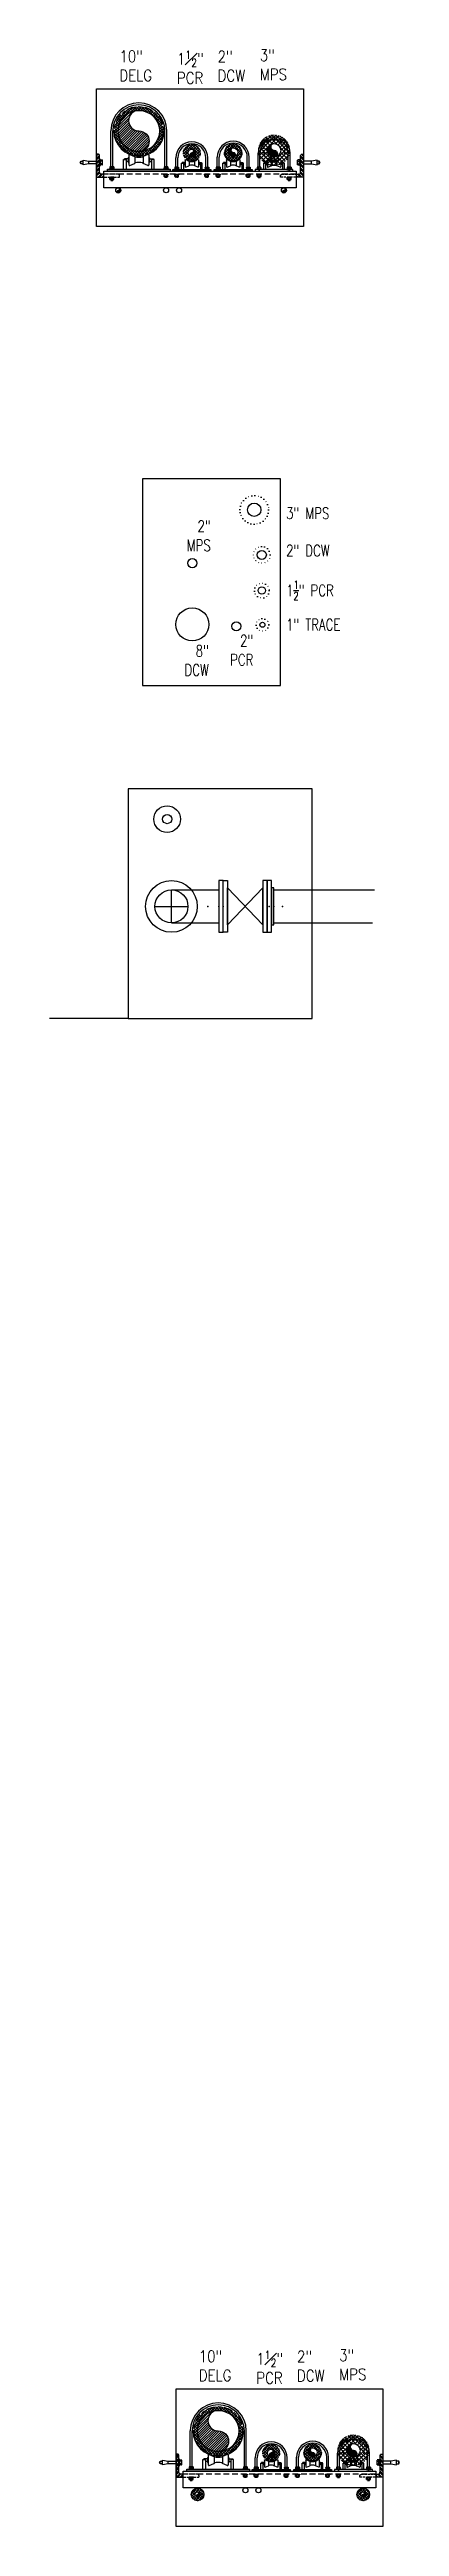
# Model space of a CAD drawing. Header units: inches. Extents: x 414 to 3373, y -413 to 990.
# Drawn here: x 414 to 506, y 15 to 662 of the extents above; entities that cross this region are included whole.
import ezdxf

# ---------------------------------------------------------------- set-up
doc = ezdxf.new("R2010")
doc.units = ezdxf.units.IN
doc.header["$LTSCALE"] = 48
doc.header["$MEASUREMENT"] = 0
for name, pattern in [('COLDW', [0.5625, 0.1875, -0.0625, 0.0625, -0.0625, 0.1875]), ('DOTT1', [0.015625, 0, -0.015625]), ('HIDDEN16', [0.023438, 0.015625, -0.007812]), ('HIDDEN8', [0.046875, 0.03125, -0.015625])]:
    doc.linetypes.add(name, pattern=pattern)
for name, color, linetype in [('EXST-TEXT', 253, 'Continuous'), ('INSULATION', 253, 'DOTT1'), ('mu-exst-text', 253, 'Continuous'), ('MU-HDDN', 253, 'HIDDEN16'), ('MU-LDER', 254, 'Continuous'), ('MU-NEW-PIPE', 200, 'Continuous'), ('MU-PIPE', 201, 'Continuous'), ('MU-SPPT-PIPE', 12, 'Continuous'), ('MU-UTIL', 10, 'Continuous'), ('new pipe', 150, 'Continuous'), ('NEW-TEXT', 201, 'Continuous')]:
    doc.layers.add(name, color=color, linetype=linetype)
doc.styles.add('RomanS', font='romans.shx', dxfattribs={"width": 0.75})
doc.styles.get("Standard").update_dxf_attribs({"font": 'romans.shx', "width": 0.85})

msp = doc.modelspace()

# ---------------------------------------------------------------- texts
at = {"layer": 'EXST-TEXT', "char_height": 3, "width": 14.0857142857, "attachment_point": 3, "style": 'RomanS'}
for s, insert in [('2"\\PMPS\\P', (456.27786582, 539.18120721)), ('8"\\PDCW\\P', (455.7724941, 506.60232401)), ('2"\\PPCR\\P', (467.39603675, 509.25409338))]:
    msp.add_mtext(s, dxfattribs=dict(at, insert=insert))
at = {"layer": 'mu-exst-text', "char_height": 3, "width": 38.079745106, "attachment_point": 1}
for s, insert in [('10"\\PDELG', (432.42691835, 661.9919716)), ('\\A1;1{\\H0.7x;\\S1#2;}"\\PPCR', (447.43751028, 661.92800837)), ('\\A1;2"\\PDCW', (458.05468995, 661.92800837)), ('3"\\PMPS', (469.06566933, 662.26340234)), ('10"\\PDELG', (453.14701647, 60.86402194)), ('\\A1;1{\\H0.7x;\\S1#2;}"\\PPCR', (468.15760841, 60.80005871)), ('\\A1;2"\\PDCW', (478.77478808, 60.80005871)), ('3"\\PMPS', (489.78576746, 61.13545267))]:
    msp.add_mtext(s, dxfattribs=dict(at, insert=insert))
at = {"layer": 'NEW-TEXT', "char_height": 3, "width": 28.2912597288, "attachment_point": 1, "style": 'RomanS'}
for s, insert in [('3" MPS', (475.94179465, 542.57363747)), ('2" DCW', (475.94179465, 532.81023336)), ('\\A1;1{\\H0.7x;\\S1/2;}" PCR', (475.94179465, 523.41543385)), ('\\A1;1" TRACE', (475.94179465, 513.45224155))]:
    msp.add_mtext(s, dxfattribs=dict(at, insert=insert))

# ---------------------------------------------------------------- blocks, each defined once
blk = doc.blocks.new('4_6 pipe roll')
for p, q in [((-2.69, 2.15), (-2.22, 2.15)), ((-2.69, 0.47), (-2.69, 2.15)), ((-1.88, 2.3), (-2.55, 2.3)), ((-2.55, 2.19), (-2.55, 2.3)), ((-2.22, 2.15), (-2.22, 0.47)), ((-1.88, 1.83), (-2.22, 1.83)), ((-1.88, 2.44), (-1.88, 1.68)), ((-1.75, 2.49), (-1.83, 2.49)), ((-1.75, 1.64), (-1.83, 1.64)), ((-1.75, 2.92), (-1.75, 1.2)), ((-1.59, 3.04), (-0.75, 2.67)), ((-1.59, 1.08), (-0.75, 1.45)), ((-0.73, 2.63), (-0.73, 1.49)), ((0.73, 2.63), (0.73, 1.49)), ((1.59, 3.04), (0.75, 2.67)), ((1.59, 1.08), (0.75, 1.45)), ((1.75, 2.92), (1.75, 1.2)), ((1.75, 2.49), (1.83, 2.49)), ((1.75, 1.64), (1.83, 1.64)), ((1.88, 2.44), (1.88, 1.68)), ((1.88, 2.3), (2.55, 2.3)), ((1.88, 1.83), (2.22, 1.83)), ((2.22, 2.15), (2.22, 0.47)), ((2.69, 2.15), (2.22, 2.15)), ((2.55, 2.19), (2.55, 2.3)), ((2.69, 0.47), (2.69, 2.15))]:
    blk.add_line(p, q)
at = {"flags": 128}
blk.add_lwpolyline([(-4.94, 0.47), (-4.94, 0), (4.94, 0), (4.94, 0.47)], close=True, dxfattribs=at)
for centre, radius, start, end in [((-1.83, 2.44), 0.0411, 90, 180), ((-1.83, 1.68), 0.0411, 180, 270), ((-1.62, 2.92), 0.123, 75.24565, 180), ((-1.62, 1.2), 0.123, 180, 284.75435), ((-0.77, 2.63), 0.0411, 0, 65.37954), ((-0.77, 1.49), 0.0411, 294.62046, 360), ((0.77, 2.63), 0.0411, 114.62046, 180), ((0.77, 1.49), 0.0411, 180, 245.37954), ((1.62, 2.92), 0.123, 0, 104.75435), ((1.62, 1.2), 0.123, 255.24565, 0), ((1.83, 2.44), 0.0411, 0, 90), ((1.83, 1.68), 0.0411, 270, 0)]:
    blk.add_arc(centre, radius, start, end)
blk.add_ellipse((0, 2.65), major_axis=(-0.725, 0), ratio=0.213035, start_param=0, end_param=3.141593)
at = {"extrusion": (0, 0, -1)}
blk.add_ellipse((0, 1.47), major_axis=(-0.725, 0), ratio=0.213035, start_param=0, end_param=3.141593, dxfattribs=at)
at = {"color": 8}
for p in [(-3.94, 0.23), (3.94, 0.23)]:
    blk.add_point(p, dxfattribs=at)
blk = doc.blocks.new('a_nut')
for p, q in [((0, 0.9), (0, -0.9)), ((0.8, 0.9), (0, 0.9)), ((0.8, 0.4), (0, 0.4)), ((0.9, -0.8), (0.9, 0.8)), ((0.8, -0.4), (0, -0.4)), ((0.8, -0.9), (0, -0.9))]:
    blk.add_line(p, q)
for centre, start, end in [((0.8, 0.8), 0, 90), ((0.8, 0.5), 270, 0), ((0.8, 0.3), 0, 90), ((0.8, -0.3), 270, 0), ((0.8, -0.5), 0, 90), ((0.8, -0.8), 270, 0)]:
    blk.add_arc(centre, 0.0938, start, end)
blk = doc.blocks.new('a_wash')
blk.add_lwpolyline([(-0.177, -1), (0, -1), (0, 1), (-0.177, 1)], close=True)
blk = doc.blocks.new('a_head')
for p, q in [((-0.69, 0.77), (-0.69, -0.77)), ((-0.59, 0.87), (0, 0.87)), ((-0.59, 0.43), (0, 0.43)), ((0, 0.87), (0, -0.87)), ((-0.59, -0.43), (0, -0.43)), ((0, -0.87), (-0.59, -0.87))]:
    blk.add_line(p, q)
for centre, start, end in [((-0.59, 0.77), 90, 180), ((-0.59, 0.53), 180, 270), ((-0.59, 0.34), 90, 180), ((-0.59, -0.34), 180, 270), ((-0.59, -0.53), 90, 180), ((-0.59, -0.77), 180, 270)]:
    blk.add_arc(centre, 0.0938, start, end)
blk = doc.blocks.new('l4x4x1-2hddn')
h = blk.add_hatch()
h.set_pattern_fill('STEEL', color=253, scale=4, style=0)
h.set_pattern_definition([(45, (-63.09926, -231.9893), (-0.3535534, 0.3535534), []), (45, (-63.09926, -231.7393), (-0.3535534, 0.3535534), [])])
edge = h.paths.add_edge_path()
edge.add_line((1.25, 0), (1.25, 0.5))
edge.add_line((1.25, 0.5), (0.88, 0.5))
edge.add_arc((0.88, 0.88), 0.375, 180, 270, ccw=False)
edge.add_line((0.5, 0.88), (0.5, 3.75))
edge.add_arc((0.25, 3.75), 0.25, 0, 90)
edge.add_line((0.25, 4), (0, 4))
edge.add_line((0, 4), (0, 0))
edge.add_line((0, 0), (1.25, 0))
at = {"color": 11}
blk.add_lwpolyline([(1.25, 0.5), (0.88, 0.5, -0.414214), (0.5, 0.88), (0.5, 3.75, 0.414214), (0.25, 4), (0, 4), (0, 0), (1.25, 0)], format="xyb", dxfattribs=at)
at = {"color": 14, "linetype": 'HIDDEN8', "ltscale": 0.25}
blk.add_lwpolyline([(1.37, 0), (4, 0), (4, 0.25, 0.414214), (3.75, 0.5), (1.37, 0.5)], format="xyb", dxfattribs=at)
blk = doc.blocks.new('8blndflg')
blk.add_lwpolyline([(1.125, 6.75), (0, 6.75), (0, -6.75), (1.125, -6.75)], close=True)
at = {"color": 252}
for p in [(0, 0), (1.125, 0)]:
    blk.add_point(p, dxfattribs=at)
blk = doc.blocks.new('8gate')
for points in [[(1.125, -6.75), (0, -6.75), (0, 6.75), (1.125, 6.75)], [(10.375, -6.75), (11.5, -6.75), (11.5, 6.75), (10.375, 6.75)], [(10.375, -4.84375), (10.375, 4.84375), (1.125, -4.84375), (1.125, 4.84375)]]:
    blk.add_lwpolyline(points, close=True)
for p in [(-4, 0), (0, 0), (11.5, 0), (15.5, 0)]:
    blk.add_point(p)
blk = doc.blocks.new('8slonflg')
for points in [[(1.75, 6.75), (0.625, 6.75), (0.625, -6.75), (1.75, -6.75)], [(0, -4.84375), (0.625, -4.84375), (0.625, 4.84375), (0, 4.84375)]]:
    blk.add_lwpolyline(points, close=True)
at = {"color": 252}
for p in [(0, 0), (0, 0), (1.25, 0), (1.25, 0)]:
    blk.add_point(p, dxfattribs=at)
blk.add_point((1.75, 0))

# ---------------------------------------------------------------- hatches: boundary and pattern name
at = {"layer": 'MU-NEW-PIPE'}
h = msp.add_hatch(dxfattribs=at)
h.set_pattern_fill('ANSI37', color=253, scale=4, style=0)
h.set_pattern_definition([(135, (-2911.8553, 646.8499), (0.35355339, 0.35355339), []), (45, (-2911.8553, 646.8499), (0.35355339, -0.35355339), [])])
edge = h.paths.add_edge_path()
edge.add_arc((451.32794525, 635.26644572), 2.2, 180, 540, ccw=False)
edge = h.paths.add_edge_path(flags=16)
edge.add_arc((451.32794525, 635.26644572), 0.95, 180, 540, ccw=False)
h = msp.add_hatch(dxfattribs=at)
h.set_pattern_fill('_USER', color=252, scale=0.079167, angle=45, style=0, pattern_type=0)
h.set_pattern_definition([(135, (-2911.70439, 644.771805), (0.0559792868, 0.0559792868), [])])
edge = h.paths.add_edge_path()
edge.add_arc((451.32794525, 635.26644572), 0.95, 270, 450, ccw=False)
edge.add_arc((451.32794525, 634.79144572), 0.475, 90, 270, ccw=False)
edge.add_arc((451.32794525, 635.74144572), 0.475, 270.0000000001, 449.9999999999)
h = msp.add_hatch(dxfattribs=at)
h.set_pattern_fill('ANSI37', color=253, scale=6, style=0)
h.set_pattern_definition([(45, (3835.0211, 635.1223), (-0.53033009, 0.53033009), []), (135, (3835.0211, 635.1223), (-0.53033009, -0.53033009), [])])
edge = h.paths.add_edge_path(flags=16)
edge.add_arc((472.79651194, 635.93016504), 1.75, 0, 360)
edge = h.paths.add_edge_path()
edge.add_arc((472.79651194, 635.93016504), 4, 0, 360)
h = msp.add_hatch(dxfattribs=at)
h.set_pattern_fill('_USER', color=252, scale=0.145833, angle=45, style=0, pattern_type=0)
h.set_pattern_definition([(45, (3835.02107, 635.1223), (-0.103119739, 0.103119739), [])])
edge = h.paths.add_edge_path()
edge.add_arc((472.79651194, 635.93016504), 1.75, 90, 270)
edge.add_arc((472.79651194, 635.05516504), 0.875, 270, 450)
edge.add_arc((472.79651194, 636.80516504), 0.875, 90, 270, ccw=False)
h = msp.add_hatch(dxfattribs=at)
h.set_pattern_fill('_USER', color=251, scale=0.054792, angle=45, style=0, pattern_type=0)
h.set_pattern_definition([(135, (968.932684, 174.787043), (0.038743559, 0.038743559), [])])
edge = h.paths.add_edge_path()
edge.add_arc((432.11790811, 625.44938361), 0.6575, 270, 450, ccw=False)
edge.add_arc((432.11790811, 625.12063361), 0.32875, 90, 270, ccw=False)
edge.add_arc((432.11790811, 625.77813361), 0.32875, 270, 450)
h = msp.add_hatch(dxfattribs=at)
h.set_pattern_fill('_USER', color=251, scale=0.054792, angle=45, style=0, pattern_type=0)
h.set_pattern_definition([(135, (1012.162403, 174.789245), (0.038743559, 0.038743559), [])])
edge = h.paths.add_edge_path()
edge.add_arc((475.34762659, 625.45158575), 0.6575, 270, 450, ccw=False)
edge.add_arc((475.34762659, 625.12283575), 0.32875, 90, 270, ccw=False)
edge.add_arc((475.34762659, 625.78033575), 0.32875, 270, 450)
h = msp.add_hatch(dxfattribs=at)
h.set_pattern_fill('ANSI37', color=253, scale=4, style=0)
h.set_pattern_definition([(135, (-2891.13523, 45.72193), (0.35355339, 0.35355339), []), (45, (-2891.13523, 45.72193), (0.35355339, -0.35355339), [])])
edge = h.paths.add_edge_path()
edge.add_arc((472.04804338, 34.13849606), 2.2, 180, 540, ccw=False)
edge = h.paths.add_edge_path(flags=16)
edge.add_arc((472.04804338, 34.13849606), 0.95, 180, 540, ccw=False)
h = msp.add_hatch(dxfattribs=at)
h.set_pattern_fill('_USER', color=252, scale=0.079167, angle=45, style=0, pattern_type=0)
h.set_pattern_definition([(135, (-2890.98429, 43.643856), (0.0559792868, 0.0559792868), [])])
edge = h.paths.add_edge_path()
edge.add_arc((472.04804338, 34.13849606), 0.95, 270, 450, ccw=False)
edge.add_arc((472.04804338, 33.66349606), 0.475, 90, 270, ccw=False)
edge.add_arc((472.04804338, 34.61349606), 0.475, 270.0000000001, 449.9999999999)
h = msp.add_hatch(dxfattribs=at)
h.set_pattern_fill('ANSI37', color=253, scale=6, style=0)
h.set_pattern_definition([(45, (3855.7412, 33.99435), (-0.53033009, 0.53033009), []), (135, (3855.7412, 33.99435), (-0.53033009, -0.53033009), [])])
edge = h.paths.add_edge_path(flags=16)
edge.add_arc((493.51661007, 34.80221538), 1.75, 0, 360)
edge = h.paths.add_edge_path()
edge.add_arc((493.51661007, 34.80221538), 4, 0, 360)
h = msp.add_hatch(dxfattribs=at)
h.set_pattern_fill('_USER', color=252, scale=0.145833, angle=45, style=0, pattern_type=0)
h.set_pattern_definition([(45, (3855.74117, 33.99435), (-0.103119739, 0.103119739), [])])
edge = h.paths.add_edge_path()
edge.add_arc((493.51661007, 34.80221538), 1.75, 90, 270)
edge.add_arc((493.51661007, 33.92721538), 0.875, 270, 450)
edge.add_arc((493.51661007, 35.67721538), 0.875, 90, 270, ccw=False)
h = msp.add_hatch(dxfattribs=at)
h.set_pattern_fill('ANSI37', color=253, scale=4, style=0)
h.set_pattern_definition([(135, (989.6528, -427.40924), (0.3535534, 0.3535534), []), (45, (989.6528, -427.40924), (0.3535534, -0.3535534), [])])
edge = h.paths.add_edge_path()
edge.add_arc((452.83800623, 23.25310259), 1.6575, 180, 540, ccw=False)
edge = h.paths.add_edge_path(flags=16)
edge.add_arc((452.83800623, 23.25310259), 0.6575, 180, 540, ccw=False)
h = msp.add_hatch(dxfattribs=at)
h.set_pattern_fill('_USER', color=251, scale=0.054792, angle=45, style=0, pattern_type=0)
h.set_pattern_definition([(135, (989.65278, -427.40924), (0.038743559, 0.038743559), [])])
edge = h.paths.add_edge_path()
edge.add_arc((452.83800623, 23.25310259), 0.6575, 270, 450, ccw=False)
edge.add_arc((452.83800623, 22.92435259), 0.32875, 90, 270, ccw=False)
edge.add_arc((452.83800623, 23.58185259), 0.32875, 270, 450)
h = msp.add_hatch(dxfattribs=at)
h.set_pattern_fill('ANSI37', color=253, scale=4, style=0)
h.set_pattern_definition([(135, (1032.8825, -427.40924), (0.3535534, 0.3535534), []), (45, (1032.8825, -427.40924), (0.3535534, -0.3535534), [])])
edge = h.paths.add_edge_path()
edge.add_arc((496.06772472, 23.25310259), 1.6575, 180, 540, ccw=False)
edge = h.paths.add_edge_path(flags=16)
edge.add_arc((496.06772472, 23.25310259), 0.6575, 180, 540, ccw=False)
h = msp.add_hatch(dxfattribs=at)
h.set_pattern_fill('_USER', color=251, scale=0.054792, angle=45, style=0, pattern_type=0)
h.set_pattern_definition([(135, (1032.8825, -427.40924), (0.038743559, 0.038743559), [])])
edge = h.paths.add_edge_path()
edge.add_arc((496.06772472, 23.25310259), 0.6575, 270, 450, ccw=False)
edge.add_arc((496.06772472, 22.92435259), 0.32875, 90, 270, ccw=False)
edge.add_arc((496.06772472, 23.58185259), 0.32875, 270, 450)
at = {"layer": 'MU-PIPE'}
h = msp.add_hatch(dxfattribs=at)
h.set_pattern_fill('ANSI37', color=253, scale=4, style=0)
h.set_pattern_definition([(45, (-979.163, 0), (-0.35355339, 0.35355339), []), (135, (-979.163, 0), (-0.35355339, -0.35355339), [])])
edge = h.paths.add_edge_path(flags=16)
edge.add_arc((437.50128292, 640.98287905), 5.375, 0, 360)
edge = h.paths.add_edge_path()
edge.add_arc((437.50128292, 640.98287905), 6.375, 0, 360)
h = msp.add_hatch(dxfattribs=at)
h.set_pattern_fill('_USER', color=252, scale=0.447917, angle=45, style=0, pattern_type=0)
h.set_pattern_definition([(45, (-979.163, 0), (-0.31672491, 0.31672491), [])])
edge = h.paths.add_edge_path()
edge.add_arc((437.50128292, 640.98287905), 5.375, 90, 270)
edge.add_arc((437.50128292, 638.29537905), 2.6875, 270, 450)
edge.add_arc((437.50128292, 643.67037905), 2.6875, 90, 270, ccw=False)
h = msp.add_hatch(dxfattribs=at)
h.set_pattern_fill('ANSI37', color=253, scale=4, style=0)
h.set_pattern_definition([(45, (-60.44824, 177.8088), (-0.3535534, 0.3535534), []), (135, (-60.44824, 177.8088), (-0.3535534, -0.3535534), [])])
edge = h.paths.add_edge_path()
edge.add_arc((462.12987917, 635.39017016), 2.1875, 0, 360)
edge = h.paths.add_edge_path(flags=16)
edge.add_arc((462.12987917, 635.39017016), 1.1875, 0, 360)
h = msp.add_hatch(dxfattribs=at)
h.set_pattern_fill('_USER', color=252, scale=0.098958, angle=45, style=0, pattern_type=0)
h.set_pattern_definition([(45, (-60.44824, 177.80878), (-0.069974109, 0.069974109), [])])
edge = h.paths.add_edge_path()
edge.add_arc((462.12987917, 635.39017016), 1.1875, 90, 270)
edge.add_arc((462.12987917, 634.79642016), 0.59375, 270, 450)
edge.add_arc((462.12987917, 635.98392016), 0.59375, 90, 270, ccw=False)
h = msp.add_hatch(dxfattribs=at)
h.set_pattern_fill('ANSI37', color=253, scale=4, style=0)
h.set_pattern_definition([(45, (-958.4429, -601.12795), (-0.35355339, 0.35355339), []), (135, (-958.4429, -601.12795), (-0.35355339, -0.35355339), [])])
edge = h.paths.add_edge_path(flags=16)
edge.add_arc((458.22138104, 39.85492939), 5.375, 0, 360)
edge = h.paths.add_edge_path()
edge.add_arc((458.22138104, 39.85492939), 6.375, 0, 360)
h = msp.add_hatch(dxfattribs=at)
h.set_pattern_fill('_USER', color=252, scale=0.447917, angle=45, style=0, pattern_type=0)
h.set_pattern_definition([(45, (-958.4429, -601.12795), (-0.31672491, 0.31672491), [])])
edge = h.paths.add_edge_path()
edge.add_arc((458.22138104, 39.85492939), 5.375, 90, 270)
edge.add_arc((458.22138104, 37.16742939), 2.6875, 270, 450)
edge.add_arc((458.22138104, 42.54242939), 2.6875, 90, 270, ccw=False)
h = msp.add_hatch(dxfattribs=at)
h.set_pattern_fill('ANSI37', color=253, scale=4, style=0)
h.set_pattern_definition([(45, (-39.72814, -423.31917), (-0.3535534, 0.3535534), []), (135, (-39.72814, -423.31917), (-0.3535534, -0.3535534), [])])
edge = h.paths.add_edge_path()
edge.add_arc((482.8499773, 34.26222049), 2.1875, 0, 360)
edge = h.paths.add_edge_path(flags=16)
edge.add_arc((482.8499773, 34.26222049), 1.1875, 0, 360)
h = msp.add_hatch(dxfattribs=at)
h.set_pattern_fill('_USER', color=252, scale=0.098958, angle=45, style=0, pattern_type=0)
h.set_pattern_definition([(45, (-39.72814, -423.31917), (-0.069974109, 0.069974109), [])])
edge = h.paths.add_edge_path()
edge.add_arc((482.8499773, 34.26222049), 1.1875, 90, 270)
edge.add_arc((482.8499773, 33.66847049), 0.59375, 270, 450)
edge.add_arc((482.8499773, 34.85597049), 0.59375, 90, 270, ccw=False)

# ---------------------------------------------------------------- linework, layer by layer
at = {"color": 254}
for p, q in [((430.18878292, 631.64075577), (430.18878292, 640.98287905)), ((430.68878292, 631.64075577), (430.68878292, 640.98287905)), ((444.31378292, 631.64075577), (444.31378292, 640.98287905)), ((444.81378292, 631.64075577), (444.81378292, 640.98287905)), ((450.90888104, 30.51280611), (450.90888104, 39.85492939)), ((451.40888104, 30.51280611), (451.40888104, 39.85492939)), ((465.03388104, 30.51280611), (465.03388104, 39.85492939)), ((465.53388104, 30.51280611), (465.53388104, 39.85492939))]:
    msp.add_line(p, q, dxfattribs=at)
for p, q in [((468.61463796, 631.53530155), (468.61463796, 635.15038688)), ((469.11403652, 631.53530155), (469.11403652, 635.15038688)), ((476.48016525, 631.53530155), (476.48016525, 635.15038688)), ((476.97956381, 631.53530155), (476.97956381, 635.15038688)), ((422.35504477, 632.37094199), (422.35504477, 633.12094199)), ((430.99845192, 631.14931596), (429.87516094, 631.14931596)), ((429.87516094, 631.14931596), (429.87516094, 631.01676763)), ((429.87516094, 631.01676763), (430.99845192, 631.01676763)), ((429.95040716, 631.5881015), (429.95040716, 631.14931596)), ((429.95040716, 631.14931596), (430.92320569, 631.14931596)), ((430.87055143, 631.64075577), (430.00306143, 631.64075577)), ((430.15598368, 631.64075577), (430.71762917, 631.64075577)), ((430.1936068, 631.5881015), (430.1936068, 631.14931596)), ((430.68000606, 631.5881015), (430.68000606, 631.14931596)), ((430.92320569, 631.5881015), (430.92320569, 631.14931596)), ((430.99845192, 631.01676763), (430.99845192, 631.14931596)), ((443.99673215, 631.02536021), (443.99673215, 631.15790855)), ((443.99673215, 631.14931596), (445.12002313, 631.14931596)), ((445.12002313, 631.02536021), (443.99673215, 631.02536021)), ((444.07197838, 631.5881015), (444.07197838, 631.14931596)), ((445.04477691, 631.14931596), (444.07197838, 631.14931596)), ((444.12463264, 631.64075577), (444.99212264, 631.64075577)), ((444.83920039, 631.64075577), (444.2775549, 631.64075577)), ((444.31517801, 631.5881015), (444.31517801, 631.14931596)), ((444.80157727, 631.5881015), (444.80157727, 631.14931596)), ((445.04477691, 631.5881015), (445.04477691, 631.14931596)), ((445.12002313, 631.15790855), (445.12002313, 631.02536021)), ((446.83353612, 631.04386175), (447.9568271, 631.04386175)), ((446.83353612, 630.91131341), (446.83353612, 631.04386175)), ((447.9568271, 630.91131341), (446.83353612, 630.91131341)), ((446.90878234, 631.48264729), (446.90878234, 631.04386175)), ((447.88158087, 631.04386175), (446.90878234, 631.04386175)), ((446.96143661, 631.53530155), (447.82892661, 631.53530155)), ((447.67600435, 631.53530155), (447.11435886, 631.53530155)), ((447.14548233, 631.53530155), (447.14548233, 633.94139003)), ((447.15198198, 631.48264729), (447.15198198, 631.04386175)), ((447.63838124, 631.48264729), (447.63838124, 631.04386175)), ((447.64488089, 631.53530155), (447.64488089, 633.94139003)), ((447.88158087, 631.48264729), (447.88158087, 631.04386175)), ((447.9568271, 631.04386175), (447.9568271, 630.91131341)), ((455.82235439, 631.04386175), (454.69906341, 631.04386175)), ((454.69906341, 631.04386175), (454.69906341, 630.91131341)), ((454.69906341, 630.91131341), (455.82235439, 630.91131341)), ((455.01100962, 631.53530155), (455.01100962, 633.94139003)), ((455.51040818, 631.53530155), (455.51040818, 633.94139003)), ((455.82235439, 630.91131341), (455.82235439, 631.04386175)), ((457.63547004, 631.04386175), (458.75876102, 631.04386175)), ((457.63547004, 630.91131341), (457.63547004, 631.04386175)), ((458.75876102, 630.91131341), (457.63547004, 630.91131341)), ((457.71071627, 631.48264729), (457.71071627, 631.04386175)), ((458.68351479, 631.04386175), (457.71071627, 631.04386175)), ((457.76337053, 631.53530155), (458.63086053, 631.53530155)), ((458.47793827, 631.53530155), (457.91629278, 631.53530155)), ((457.94741625, 631.53530155), (457.94741625, 634.09965596)), ((457.9539159, 631.48264729), (457.9539159, 631.04386175)), ((458.44031516, 631.48264729), (458.44031516, 631.04386175)), ((458.44681481, 631.53530155), (458.44681481, 634.09965596)), ((458.68351479, 631.48264729), (458.68351479, 631.04386175)), ((458.75876102, 631.04386175), (458.75876102, 630.91131341)), ((466.62428831, 631.04386175), (465.50099733, 631.04386175)), ((465.50099733, 631.04386175), (465.50099733, 630.91131341)), ((465.50099733, 630.91131341), (466.62428831, 630.91131341)), ((465.81294354, 631.53530155), (465.81294354, 634.09965596)), ((466.3123421, 631.53530155), (466.3123421, 634.09965596)), ((466.62428831, 630.91131341), (466.62428831, 631.04386175)), ((468.30269175, 631.04386175), (469.42598273, 631.04386175)), ((468.30269175, 630.91131341), (468.30269175, 631.04386175)), ((469.42598273, 630.91131341), (468.30269175, 630.91131341)), ((469.42598273, 631.04386175), (469.42598273, 630.91131341)), ((477.29151002, 631.04386175), (476.16821904, 631.04386175)), ((476.16821904, 631.04386175), (476.16821904, 630.91131341)), ((476.16821904, 630.91131341), (477.29151002, 630.91131341)), ((476.24346526, 631.48264729), (476.24346526, 631.04386175)), ((476.24346526, 631.04386175), (477.21626379, 631.04386175)), ((477.16360953, 631.53530155), (476.29611953, 631.53530155)), ((476.44904178, 631.53530155), (477.01068727, 631.53530155)), ((476.4866649, 631.48264729), (476.4866649, 631.04386175)), ((476.97306416, 631.48264729), (476.97306416, 631.04386175)), ((477.21626379, 631.48264729), (477.21626379, 631.04386175)), ((477.29151002, 630.91131341), (477.29151002, 631.04386175)), ((484.60504477, 632.37094199), (484.60504477, 633.12094199)), ((438.45395837, 550.02440639), (438.45395837, 496.02440639)), ((474.45395837, 496.02440639), (474.45395837, 550.02440639)), ((438.45395837, 496.02440639), (474.45395837, 496.02440639)), ((467.86558046, 30.40735189), (467.86558046, 32.81344037)), ((468.36497901, 30.40735189), (468.36497901, 32.81344037)), ((475.73110775, 30.40735189), (475.73110775, 32.81344037)), ((476.2305063, 30.40735189), (476.2305063, 32.81344037)), ((478.66751438, 30.40735189), (478.66751438, 32.9717063)), ((479.16691293, 30.40735189), (479.16691293, 32.9717063)), ((486.53304167, 30.40735189), (486.53304167, 32.9717063)), ((487.03244022, 30.40735189), (487.03244022, 32.9717063)), ((489.33473608, 30.40735189), (489.33473608, 34.02243722)), ((489.83413464, 30.40735189), (489.83413464, 34.02243722)), ((497.20026337, 30.40735189), (497.20026337, 34.02243722)), ((497.69966193, 30.40735189), (497.69966193, 34.02243722)), ((443.0751429, 31.24299233), (443.0751429, 31.99299233)), ((451.71855005, 30.0213663), (450.59525906, 30.0213663)), ((450.59525906, 30.0213663), (450.59525906, 29.88881796)), ((450.59525906, 29.88881796), (451.71855005, 29.88881796)), ((450.67050529, 30.46015184), (450.67050529, 30.0213663)), ((450.67050529, 30.0213663), (451.64330382, 30.0213663)), ((451.59064955, 30.51280611), (450.72315956, 30.51280611)), ((450.87608181, 30.51280611), (451.4377273, 30.51280611)), ((450.91370492, 30.46015184), (450.91370492, 30.0213663)), ((451.40010419, 30.46015184), (451.40010419, 30.0213663)), ((451.64330382, 30.46015184), (451.64330382, 30.0213663)), ((451.71855005, 29.88881796), (451.71855005, 30.0213663)), ((464.71683028, 29.89741055), (464.71683028, 30.02995889)), ((464.71683028, 30.0213663), (465.84012126, 30.0213663)), ((465.84012126, 29.89741055), (464.71683028, 29.89741055)), ((464.79207651, 30.46015184), (464.79207651, 30.0213663)), ((465.76487503, 30.0213663), (464.79207651, 30.0213663)), ((464.84473077, 30.51280611), (465.71222077, 30.51280611)), ((465.55929851, 30.51280611), (464.99765302, 30.51280611)), ((465.03527614, 30.46015184), (465.03527614, 30.0213663)), ((465.5216754, 30.46015184), (465.5216754, 30.0213663)), ((465.76487503, 30.46015184), (465.76487503, 30.0213663)), ((465.84012126, 30.02995889), (465.84012126, 29.89741055)), ((467.55363424, 29.91591209), (468.67692523, 29.91591209)), ((467.55363424, 29.78336375), (467.55363424, 29.91591209)), ((468.67692523, 29.78336375), (467.55363424, 29.78336375)), ((467.62888047, 30.35469763), (467.62888047, 29.91591209)), ((468.601679, 29.91591209), (467.62888047, 29.91591209)), ((467.68153474, 30.40735189), (468.54902473, 30.40735189)), ((468.39610248, 30.40735189), (467.83445699, 30.40735189)), ((467.8720801, 30.35469763), (467.8720801, 29.91591209)), ((468.35847937, 30.35469763), (468.35847937, 29.91591209)), ((468.601679, 30.35469763), (468.601679, 29.91591209)), ((468.67692523, 29.91591209), (468.67692523, 29.78336375)), ((476.54245252, 29.91591209), (475.41916153, 29.91591209)), ((475.41916153, 29.91591209), (475.41916153, 29.78336375)), ((475.41916153, 29.78336375), (476.54245252, 29.78336375)), ((476.54245252, 29.78336375), (476.54245252, 29.91591209)), ((478.35556816, 29.91591209), (479.47885915, 29.91591209)), ((478.35556816, 29.78336375), (478.35556816, 29.91591209)), ((479.47885915, 29.78336375), (478.35556816, 29.78336375)), ((478.43081439, 30.35469763), (478.43081439, 29.91591209)), ((479.40361292, 29.91591209), (478.43081439, 29.91591209)), ((478.48346866, 30.40735189), (479.35095865, 30.40735189)), ((479.1980364, 30.40735189), (478.63639091, 30.40735189)), ((478.67401402, 30.35469763), (478.67401402, 29.91591209)), ((479.16041329, 30.35469763), (479.16041329, 29.91591209)), ((479.40361292, 30.35469763), (479.40361292, 29.91591209)), ((479.47885915, 29.91591209), (479.47885915, 29.78336375)), ((487.34438644, 29.91591209), (486.22109545, 29.91591209)), ((486.22109545, 29.91591209), (486.22109545, 29.78336375)), ((486.22109545, 29.78336375), (487.34438644, 29.78336375)), ((487.34438644, 29.78336375), (487.34438644, 29.91591209)), ((489.02278987, 29.91591209), (490.14608086, 29.91591209)), ((489.02278987, 29.78336375), (489.02278987, 29.91591209)), ((490.14608086, 29.78336375), (489.02278987, 29.78336375)), ((490.14608086, 29.91591209), (490.14608086, 29.78336375)), ((498.01160815, 29.91591209), (496.88831716, 29.91591209)), ((496.88831716, 29.91591209), (496.88831716, 29.78336375)), ((496.88831716, 29.78336375), (498.01160815, 29.78336375)), ((496.96356339, 30.35469763), (496.96356339, 29.91591209)), ((496.96356339, 29.91591209), (497.93636192, 29.91591209)), ((497.88370765, 30.40735189), (497.01621765, 30.40735189)), ((497.16913991, 30.40735189), (497.7307854, 30.40735189)), ((497.20676302, 30.35469763), (497.20676302, 29.91591209)), ((497.69316229, 30.35469763), (497.69316229, 29.91591209)), ((497.93636192, 30.35469763), (497.93636192, 29.91591209)), ((498.01160815, 29.78336375), (498.01160815, 29.91591209)), ((505.3251429, 31.24299233), (505.3251429, 31.99299233))]:
    msp.add_line(p, q)
at = {"color": 12, "linetype": 'HIDDEN8'}
for p, q in [((478.60504477, 629.65525851), (428.35504477, 629.65525851)), ((499.3251429, 28.52730885), (449.0751429, 28.52730885))]:
    msp.add_line(p, q, dxfattribs=at)
for points in [[(422.91754477, 632.37094199), (422.35504477, 632.37094199), (422.16754477, 632.74594199), (422.35504477, 633.12094199), (422.91754477, 633.12094199)], [(424.41754477, 632.37094199), (422.94033314, 632.11046972), (422.94033314, 633.38141426), (424.41754477, 633.12094199)], [(482.54254477, 632.37094199), (484.0197564, 632.11046972), (484.0197564, 633.38141426), (482.54254477, 633.12094199)], [(484.04254477, 632.37094199), (484.60504477, 632.37094199), (484.79254477, 632.74594199), (484.60504477, 633.12094199), (484.04254477, 633.12094199)], [(443.6376429, 31.24299233), (443.0751429, 31.24299233), (442.8876429, 31.61799233), (443.0751429, 31.99299233), (443.6376429, 31.99299233)], [(445.1376429, 31.24299233), (443.66043127, 30.98252006), (443.66043127, 32.25346459), (445.1376429, 31.99299233)], [(503.2626429, 31.24299233), (504.73985453, 30.98252006), (504.73985453, 32.25346459), (503.2626429, 31.99299233)], [(504.7626429, 31.24299233), (505.3251429, 31.24299233), (505.5126429, 31.61799233), (505.3251429, 31.99299233), (504.7626429, 31.99299233)]]:
    msp.add_lwpolyline(points)
for points in [[(426.48004477, 632.37094199), (424.41754477, 632.37094199), (424.41754477, 633.12094199), (426.48004477, 633.12094199)], [(480.48004477, 632.37094199), (482.54254477, 632.37094199), (482.54254477, 633.12094199), (480.48004477, 633.12094199)], [(438.45395837, 496.02440639), (474.45395837, 496.02440639), (474.45395837, 550.02440639), (438.45395837, 550.02440639)], [(447.2001429, 31.24299233), (445.1376429, 31.24299233), (445.1376429, 31.99299233), (447.2001429, 31.99299233)], [(501.2001429, 31.24299233), (503.2626429, 31.24299233), (503.2626429, 31.99299233), (501.2001429, 31.99299233)]]:
    msp.add_lwpolyline(points, close=True)
at = {"color": 11}
for points in [[(478.60504477, 626.11525851), (428.35504477, 626.11525851), (428.35504477, 630.44425851), (478.60504477, 630.44425851)], [(499.3251429, 24.98730885), (449.0751429, 24.98730885), (449.0751429, 29.31630885), (499.3251429, 29.31630885)]]:
    msp.add_lwpolyline(points, close=True, dxfattribs=at)
for centre, radius in [((451.45395837, 528.02440639), 1.1875), ((451.45395837, 512.02440639), 4.3125), ((462.95395837, 511.52440639), 1.1875)]:
    msp.add_circle(centre, radius)
for centre, radius, start, end in [((451.32794525, 633.94139003), 4.18246292, 0, 180), ((451.32794525, 633.94139003), 3.68306437, 0, 180), ((462.12987917, 634.09965596), 4.18246292, 0, 180), ((462.12987917, 634.09965596), 3.68306437, 0, 180), ((472.79710088, 635.15038688), 4.18246292, 0, 180), ((472.79710088, 635.15038688), 3.68306437, 0, 180), ((430.00306143, 631.5881015), 0.05265426, 90, 180), ((430.14095253, 631.5881015), 0.05265426, 0, 90), ((430.24626106, 631.5881015), 0.05265426, 90, 180), ((430.6273518, 631.5881015), 0.05265426, 0, 90), ((430.73266033, 631.5881015), 0.05265426, 90, 180), ((430.87055143, 631.5881015), 0.05265426, 0, 90), ((444.12463264, 631.5881015), 0.05265426, 90, 180), ((444.26252375, 631.5881015), 0.05265426, 0, 90), ((444.36783228, 631.5881015), 0.05265426, 90, 180), ((444.74892301, 631.5881015), 0.05265426, 0, 90), ((444.85423154, 631.5881015), 0.05265426, 90, 180), ((444.99212264, 631.5881015), 0.05265426, 0, 90), ((446.96143661, 631.48264729), 0.05265426, 90, 180), ((447.09932771, 631.48264729), 0.05265426, 0, 90), ((447.20463624, 631.48264729), 0.05265426, 90, 180), ((447.58572698, 631.48264729), 0.05265426, 0, 90), ((447.69103551, 631.48264729), 0.05265426, 90, 180), ((447.82892661, 631.48264729), 0.05265426, 0, 90), ((457.76337053, 631.48264729), 0.05265426, 90, 180), ((457.90126163, 631.48264729), 0.05265426, 0, 90), ((458.00657016, 631.48264729), 0.05265426, 90, 180), ((458.3876609, 631.48264729), 0.05265426, 0, 90), ((458.49296943, 631.48264729), 0.05265426, 90, 180), ((458.63086053, 631.48264729), 0.05265426, 0, 90), ((476.29611953, 631.48264729), 0.05265426, 90, 180), ((476.43401063, 631.48264729), 0.05265426, 0, 90), ((476.53931916, 631.48264729), 0.05265426, 90, 180), ((476.92040989, 631.48264729), 0.05265426, 0, 90), ((477.02571842, 631.48264729), 0.05265426, 90, 180), ((477.16360953, 631.48264729), 0.05265426, 0, 90), ((472.04804338, 32.81344037), 4.18246292, 0, 180), ((472.04804338, 32.81344037), 3.68306437, 0, 180), ((482.8499773, 32.9717063), 4.18246292, 0, 180), ((482.8499773, 32.9717063), 3.68306437, 0, 180), ((493.51719901, 34.02243722), 4.18246292, 0, 180), ((493.51719901, 34.02243722), 3.68306437, 0, 180), ((450.72315956, 30.46015184), 0.05265426, 90, 180), ((450.86105066, 30.46015184), 0.05265426, 0, 90), ((450.96635919, 30.46015184), 0.05265426, 90, 180), ((451.34744992, 30.46015184), 0.05265426, 0, 90), ((451.45275845, 30.46015184), 0.05265426, 90, 180), ((451.59064955, 30.46015184), 0.05265426, 0, 90), ((464.84473077, 30.46015184), 0.05265426, 90, 180), ((464.98262187, 30.46015184), 0.05265426, 0, 90), ((465.0879304, 30.46015184), 0.05265426, 90, 180), ((465.46902114, 30.46015184), 0.05265426, 0, 90), ((465.57432967, 30.46015184), 0.05265426, 90, 180), ((465.71222077, 30.46015184), 0.05265426, 0, 90), ((467.68153474, 30.35469763), 0.05265426, 90, 180), ((467.81942584, 30.35469763), 0.05265426, 0, 90), ((467.92473437, 30.35469763), 0.05265426, 90, 180), ((468.3058251, 30.35469763), 0.05265426, 0, 90), ((468.41113363, 30.35469763), 0.05265426, 90, 180), ((468.54902473, 30.35469763), 0.05265426, 0, 90), ((478.48346866, 30.35469763), 0.05265426, 90, 180), ((478.62135976, 30.35469763), 0.05265426, 0, 90), ((478.72666829, 30.35469763), 0.05265426, 90, 180), ((479.10775902, 30.35469763), 0.05265426, 0, 90), ((479.21306755, 30.35469763), 0.05265426, 90, 180), ((479.35095865, 30.35469763), 0.05265426, 0, 90), ((497.01621765, 30.35469763), 0.05265426, 90, 180), ((497.15410876, 30.35469763), 0.05265426, 0, 90), ((497.25941729, 30.35469763), 0.05265426, 90, 180), ((497.64050802, 30.35469763), 0.05265426, 0, 90), ((497.74581655, 30.35469763), 0.05265426, 90, 180), ((497.88370765, 30.35469763), 0.05265426, 0, 90)]:
    msp.add_arc(centre, radius, start, end)
at = {"layer": 'INSULATION'}
for centre, radius in [((467.61692983, 541.96505356), 3.75), ((469.58866442, 530.18719927), 2.1875), ((469.60587145, 520.87294959), 1.95), ((469.75003001, 511.9097447), 1.6575)]:
    msp.add_circle(centre, radius, dxfattribs=at)
at = {"layer": 'MU-HDDN', "ltscale": 0.25}
for p, q in [((429.87516094, 628.90525851), (429.87516094, 628.77271018)), ((430.99845192, 628.90525851), (429.87516094, 628.90525851)), ((429.87516094, 628.77271018), (430.99845192, 628.77271018)), ((430.92320569, 628.77271018), (429.95040716, 628.77271018)), ((429.95040716, 628.33392464), (429.95040716, 628.77271018)), ((430.00306143, 628.28127037), (430.87055143, 628.28127037)), ((430.71762917, 628.28127037), (430.15598368, 628.28127037)), ((430.18719609, 628.28127037), (430.18719609, 628.03555047)), ((430.18719609, 628.03555047), (430.68641676, 628.03555047)), ((430.1936068, 628.33392464), (430.1936068, 628.77271018)), ((430.99845192, 628.90525851), (430.20570142, 628.90525851)), ((430.68000606, 628.33392464), (430.68000606, 628.77271018)), ((430.68641676, 628.03555047), (430.68641676, 628.28127037)), ((430.92320569, 628.33392464), (430.92320569, 628.77271018)), ((430.99845192, 628.77271018), (430.99845192, 628.90525851)), ((443.99673215, 629.52271018), (443.99673215, 629.65525851)), ((443.99673215, 629.65525851), (445.12002313, 629.65525851)), ((443.99673215, 629.65525851), (444.78948265, 629.65525851)), ((445.12002313, 629.52271018), (443.99673215, 629.52271018)), ((444.07197838, 629.52271018), (445.04477691, 629.52271018)), ((444.07197838, 629.08392464), (444.07197838, 629.52271018)), ((444.99212264, 629.03127037), (444.12463264, 629.03127037)), ((444.2775549, 629.03127037), (444.83920039, 629.03127037)), ((444.30876731, 628.78555047), (444.30876731, 629.03127037)), ((444.80798798, 628.78555047), (444.30876731, 628.78555047)), ((444.31517801, 629.08392464), (444.31517801, 629.52271018)), ((444.80157727, 629.08392464), (444.80157727, 629.52271018)), ((444.80798798, 629.03127037), (444.80798798, 628.78555047)), ((445.04477691, 629.08392464), (445.04477691, 629.52271018)), ((445.12002313, 629.65525851), (445.12002313, 629.52271018)), ((446.83353612, 629.52271018), (446.83353612, 629.65525851)), ((446.83353612, 629.65525851), (447.9568271, 629.65525851)), ((446.83353612, 629.65525851), (447.62628662, 629.65525851)), ((447.9568271, 629.52271018), (446.83353612, 629.52271018)), ((446.90878234, 629.52271018), (447.88158087, 629.52271018)), ((446.90878234, 629.08392464), (446.90878234, 629.52271018)), ((447.82892661, 629.03127037), (446.96143661, 629.03127037)), ((447.14557127, 628.78555047), (447.14557127, 629.03127037)), ((447.64479194, 628.78555047), (447.14557127, 628.78555047)), ((447.15198198, 629.08392464), (447.15198198, 629.52271018)), ((447.63838124, 629.08392464), (447.63838124, 629.52271018)), ((447.64479194, 629.03127037), (447.64479194, 628.78555047)), ((447.88158087, 629.08392464), (447.88158087, 629.52271018)), ((447.9568271, 629.65525851), (447.9568271, 629.52271018)), ((454.66763006, 629.52271018), (454.66763006, 629.65525851)), ((454.66763006, 629.65525851), (455.79092105, 629.65525851)), ((454.66763006, 629.65525851), (455.46038056, 629.65525851)), ((455.79092105, 629.52271018), (454.66763006, 629.52271018)), ((454.74287629, 629.52271018), (455.71567482, 629.52271018)), ((454.74287629, 629.08392464), (454.74287629, 629.52271018)), ((455.66302055, 629.03127037), (454.79553056, 629.03127037)), ((454.94845281, 629.03127037), (455.5100983, 629.03127037)), ((454.97966522, 628.78555047), (454.97966522, 629.03127037)), ((455.47888589, 628.78555047), (454.97966522, 628.78555047)), ((454.98607592, 629.08392464), (454.98607592, 629.52271018)), ((455.47247519, 629.08392464), (455.47247519, 629.52271018)), ((455.47888589, 629.03127037), (455.47888589, 628.78555047)), ((455.71567482, 629.08392464), (455.71567482, 629.52271018)), ((455.79092105, 629.65525851), (455.79092105, 629.52271018)), ((457.63547004, 629.52271018), (457.63547004, 629.65525851)), ((457.63547004, 629.65525851), (458.75876102, 629.65525851)), ((457.63547004, 629.65525851), (458.42822054, 629.65525851)), ((458.75876102, 629.52271018), (457.63547004, 629.52271018)), ((457.71071627, 629.52271018), (458.68351479, 629.52271018)), ((457.71071627, 629.08392464), (457.71071627, 629.52271018)), ((458.63086053, 629.03127037), (457.76337053, 629.03127037)), ((457.94750519, 628.78555047), (457.94750519, 629.03127037)), ((458.44672586, 628.78555047), (457.94750519, 628.78555047)), ((457.9539159, 629.08392464), (457.9539159, 629.52271018)), ((458.44031516, 629.08392464), (458.44031516, 629.52271018)), ((458.44672586, 629.03127037), (458.44672586, 628.78555047)), ((458.68351479, 629.08392464), (458.68351479, 629.52271018)), ((458.75876102, 629.65525851), (458.75876102, 629.52271018)), ((465.46956398, 629.52271018), (465.46956398, 629.65525851)), ((465.46956398, 629.65525851), (466.59285497, 629.65525851)), ((465.46956398, 629.65525851), (466.26231448, 629.65525851)), ((466.59285497, 629.52271018), (465.46956398, 629.52271018)), ((465.54481021, 629.52271018), (466.51760874, 629.52271018)), ((465.54481021, 629.08392464), (465.54481021, 629.52271018)), ((466.46495448, 629.03127037), (465.59746448, 629.03127037)), ((465.75038673, 629.03127037), (466.31203222, 629.03127037)), ((465.78159914, 628.78555047), (465.78159914, 629.03127037)), ((466.28081981, 628.78555047), (465.78159914, 628.78555047)), ((465.78800984, 629.08392464), (465.78800984, 629.52271018)), ((466.27440911, 629.08392464), (466.27440911, 629.52271018)), ((466.28081981, 629.03127037), (466.28081981, 628.78555047)), ((466.51760874, 629.08392464), (466.51760874, 629.52271018)), ((466.59285497, 629.65525851), (466.59285497, 629.52271018)), ((468.33412509, 629.65525851), (468.33412509, 629.52271018)), ((469.45741607, 629.65525851), (468.33412509, 629.65525851)), ((468.33412509, 629.52271018), (469.45741607, 629.52271018)), ((469.38216984, 629.52271018), (468.40937132, 629.52271018)), ((468.40937132, 629.08392464), (468.40937132, 629.52271018)), ((468.46202558, 629.03127037), (469.32951558, 629.03127037)), ((469.17659333, 629.03127037), (468.61494783, 629.03127037)), ((468.64616024, 629.03127037), (468.64616024, 628.78555047)), ((468.64616024, 628.78555047), (469.14538092, 628.78555047)), ((468.65257095, 629.08392464), (468.65257095, 629.52271018)), ((469.45741607, 629.65525851), (468.66466557, 629.65525851)), ((469.13897021, 629.08392464), (469.13897021, 629.52271018)), ((469.14538092, 628.78555047), (469.14538092, 629.03127037)), ((469.38216984, 629.08392464), (469.38216984, 629.52271018)), ((469.45741607, 629.52271018), (469.45741607, 629.65525851)), ((476.16821904, 628.90525851), (476.16821904, 628.77271018)), ((477.29151002, 628.90525851), (476.16821904, 628.90525851)), ((476.16821904, 628.77271018), (477.29151002, 628.77271018)), ((477.21626379, 628.77271018), (476.24346526, 628.77271018)), ((476.24346526, 628.33392464), (476.24346526, 628.77271018)), ((476.29611953, 628.28127037), (477.16360953, 628.28127037)), ((476.48025419, 628.28127037), (476.48025419, 628.03555047)), ((476.48025419, 628.03555047), (476.97947486, 628.03555047)), ((476.4866649, 628.33392464), (476.4866649, 628.77271018)), ((477.29151002, 628.90525851), (476.49875952, 628.90525851)), ((476.97306416, 628.33392464), (476.97306416, 628.77271018)), ((476.97947486, 628.03555047), (476.97947486, 628.28127037)), ((477.21626379, 628.33392464), (477.21626379, 628.77271018)), ((477.29151002, 628.77271018), (477.29151002, 628.90525851)), ((450.59525906, 27.77730885), (450.59525906, 27.64476052)), ((451.71855005, 27.77730885), (450.59525906, 27.77730885)), ((450.59525906, 27.64476052), (451.71855005, 27.64476052)), ((451.64330382, 27.64476052), (450.67050529, 27.64476052)), ((450.67050529, 27.20597497), (450.67050529, 27.64476052)), ((450.72315956, 27.15332071), (451.59064955, 27.15332071)), ((451.4377273, 27.15332071), (450.87608181, 27.15332071)), ((450.90729422, 27.15332071), (450.90729422, 26.90760081)), ((450.90729422, 26.90760081), (451.40651489, 26.90760081)), ((450.91370492, 27.20597497), (450.91370492, 27.64476052)), ((451.71855005, 27.77730885), (450.92579955, 27.77730885)), ((451.40010419, 27.20597497), (451.40010419, 27.64476052)), ((451.40651489, 26.90760081), (451.40651489, 27.15332071)), ((451.64330382, 27.20597497), (451.64330382, 27.64476052)), ((451.71855005, 27.64476052), (451.71855005, 27.77730885)), ((464.71683028, 28.39476052), (464.71683028, 28.52730885)), ((464.71683028, 28.52730885), (465.84012126, 28.52730885)), ((464.71683028, 28.52730885), (465.50958078, 28.52730885)), ((465.84012126, 28.39476052), (464.71683028, 28.39476052)), ((464.79207651, 28.39476052), (465.76487503, 28.39476052)), ((464.79207651, 27.95597497), (464.79207651, 28.39476052)), ((465.71222077, 27.90332071), (464.84473077, 27.90332071)), ((464.99765302, 27.90332071), (465.55929851, 27.90332071)), ((465.02886543, 27.65760081), (465.02886543, 27.90332071)), ((465.5280861, 27.65760081), (465.02886543, 27.65760081)), ((465.03527614, 27.95597497), (465.03527614, 28.39476052)), ((465.5216754, 27.95597497), (465.5216754, 28.39476052)), ((465.5280861, 27.90332071), (465.5280861, 27.65760081)), ((465.76487503, 27.95597497), (465.76487503, 28.39476052)), ((465.84012126, 28.52730885), (465.84012126, 28.39476052)), ((467.55363424, 28.39476052), (467.55363424, 28.52730885)), ((467.55363424, 28.52730885), (468.67692523, 28.52730885)), ((467.55363424, 28.52730885), (468.34638474, 28.52730885)), ((468.67692523, 28.39476052), (467.55363424, 28.39476052)), ((467.62888047, 28.39476052), (468.601679, 28.39476052)), ((467.62888047, 27.95597497), (467.62888047, 28.39476052)), ((468.54902473, 27.90332071), (467.68153474, 27.90332071)), ((467.8656694, 27.65760081), (467.8656694, 27.90332071)), ((468.36489007, 27.65760081), (467.8656694, 27.65760081)), ((467.8720801, 27.95597497), (467.8720801, 28.39476052)), ((468.35847937, 27.95597497), (468.35847937, 28.39476052)), ((468.36489007, 27.90332071), (468.36489007, 27.65760081)), ((468.601679, 27.95597497), (468.601679, 28.39476052)), ((468.67692523, 28.52730885), (468.67692523, 28.39476052)), ((475.38772819, 28.39476052), (475.38772819, 28.52730885)), ((475.38772819, 28.52730885), (476.51101917, 28.52730885)), ((475.38772819, 28.52730885), (476.18047869, 28.52730885)), ((476.51101917, 28.39476052), (475.38772819, 28.39476052)), ((475.46297442, 28.39476052), (476.43577295, 28.39476052)), ((475.46297442, 27.95597497), (475.46297442, 28.39476052)), ((476.38311868, 27.90332071), (475.51562868, 27.90332071)), ((475.66855094, 27.90332071), (476.23019643, 27.90332071)), ((475.69976335, 27.65760081), (475.69976335, 27.90332071)), ((476.19898402, 27.65760081), (475.69976335, 27.65760081)), ((475.70617405, 27.95597497), (475.70617405, 28.39476052)), ((476.19257331, 27.95597497), (476.19257331, 28.39476052)), ((476.19898402, 27.90332071), (476.19898402, 27.65760081)), ((476.43577295, 27.95597497), (476.43577295, 28.39476052)), ((476.51101917, 28.52730885), (476.51101917, 28.39476052)), ((478.35556816, 28.39476052), (478.35556816, 28.52730885)), ((478.35556816, 28.52730885), (479.47885915, 28.52730885)), ((478.35556816, 28.52730885), (479.14831866, 28.52730885)), ((479.47885915, 28.39476052), (478.35556816, 28.39476052)), ((478.43081439, 28.39476052), (479.40361292, 28.39476052)), ((478.43081439, 27.95597497), (478.43081439, 28.39476052)), ((479.35095865, 27.90332071), (478.48346866, 27.90332071)), ((478.66760332, 27.65760081), (478.66760332, 27.90332071)), ((479.16682399, 27.65760081), (478.66760332, 27.65760081)), ((478.67401402, 27.95597497), (478.67401402, 28.39476052)), ((479.16041329, 27.95597497), (479.16041329, 28.39476052)), ((479.16682399, 27.90332071), (479.16682399, 27.65760081)), ((479.40361292, 27.95597497), (479.40361292, 28.39476052)), ((479.47885915, 28.52730885), (479.47885915, 28.39476052)), ((486.18966211, 28.39476052), (486.18966211, 28.52730885)), ((486.18966211, 28.52730885), (487.31295309, 28.52730885)), ((486.18966211, 28.52730885), (486.98241261, 28.52730885)), ((487.31295309, 28.39476052), (486.18966211, 28.39476052)), ((486.26490834, 28.39476052), (487.23770687, 28.39476052)), ((486.26490834, 27.95597497), (486.26490834, 28.39476052)), ((487.1850526, 27.90332071), (486.3175626, 27.90332071)), ((486.47048486, 27.90332071), (487.03213035, 27.90332071)), ((486.50169727, 27.65760081), (486.50169727, 27.90332071)), ((487.00091794, 27.65760081), (486.50169727, 27.65760081)), ((486.50810797, 27.95597497), (486.50810797, 28.39476052)), ((486.99450723, 27.95597497), (486.99450723, 28.39476052)), ((487.00091794, 27.90332071), (487.00091794, 27.65760081)), ((487.23770687, 27.95597497), (487.23770687, 28.39476052)), ((487.31295309, 28.52730885), (487.31295309, 28.39476052)), ((489.05422321, 28.52730885), (489.05422321, 28.39476052)), ((490.1775142, 28.52730885), (489.05422321, 28.52730885)), ((489.05422321, 28.39476052), (490.1775142, 28.39476052)), ((490.10226797, 28.39476052), (489.12946944, 28.39476052)), ((489.12946944, 27.95597497), (489.12946944, 28.39476052)), ((489.18212371, 27.90332071), (490.04961371, 27.90332071)), ((489.89669145, 27.90332071), (489.33504596, 27.90332071)), ((489.36625837, 27.90332071), (489.36625837, 27.65760081)), ((489.36625837, 27.65760081), (489.86547904, 27.65760081)), ((489.37266907, 27.95597497), (489.37266907, 28.39476052)), ((490.1775142, 28.52730885), (489.3847637, 28.52730885)), ((489.85906834, 27.95597497), (489.85906834, 28.39476052)), ((489.86547904, 27.65760081), (489.86547904, 27.90332071)), ((490.10226797, 27.95597497), (490.10226797, 28.39476052)), ((490.1775142, 28.39476052), (490.1775142, 28.52730885)), ((496.88831716, 27.77730885), (496.88831716, 27.64476052)), ((498.01160815, 27.77730885), (496.88831716, 27.77730885)), ((496.88831716, 27.64476052), (498.01160815, 27.64476052)), ((497.93636192, 27.64476052), (496.96356339, 27.64476052)), ((496.96356339, 27.20597497), (496.96356339, 27.64476052)), ((497.01621765, 27.15332071), (497.88370765, 27.15332071)), ((497.20035232, 27.15332071), (497.20035232, 26.90760081)), ((497.20035232, 26.90760081), (497.69957299, 26.90760081)), ((497.20676302, 27.20597497), (497.20676302, 27.64476052)), ((498.01160815, 27.77730885), (497.21885765, 27.77730885)), ((497.69316229, 27.20597497), (497.69316229, 27.64476052)), ((497.69957299, 26.90760081), (497.69957299, 27.15332071)), ((497.93636192, 27.20597497), (497.93636192, 27.64476052)), ((498.01160815, 27.64476052), (498.01160815, 27.77730885))]:
    msp.add_line(p, q, dxfattribs=at)
for centre, start, end in [((430.00306143, 628.33392464), 180, 270), ((430.14095253, 628.33392464), 270, 0), ((430.24626106, 628.33392464), 180, 270), ((430.6273518, 628.33392464), 270, 0), ((430.73266033, 628.33392464), 180, 270), ((430.87055143, 628.33392464), 270, 0), ((444.12463264, 629.08392464), 180, 270), ((444.26252375, 629.08392464), 270, 0), ((444.36783228, 629.08392464), 180, 270), ((444.74892301, 629.08392464), 270, 0), ((444.85423154, 629.08392464), 180, 270), ((444.99212264, 629.08392464), 270, 0), ((446.96143661, 629.08392464), 180, 270), ((447.09932771, 629.08392464), 270, 0), ((447.20463624, 629.08392464), 180, 270), ((447.58572698, 629.08392464), 270, 0), ((447.69103551, 629.08392464), 180, 270), ((447.82892661, 629.08392464), 270, 0), ((454.79553056, 629.08392464), 180, 270), ((454.93342166, 629.08392464), 270, 0), ((455.03873019, 629.08392464), 180, 270), ((455.41982092, 629.08392464), 270, 0), ((455.52512945, 629.08392464), 180, 270), ((455.66302055, 629.08392464), 270, 0), ((457.76337053, 629.08392464), 180, 270), ((457.90126163, 629.08392464), 270, 0), ((458.00657016, 629.08392464), 180, 270), ((458.3876609, 629.08392464), 270, 0), ((458.49296943, 629.08392464), 180, 270), ((458.63086053, 629.08392464), 270, 0), ((465.59746448, 629.08392464), 180, 270), ((465.73535558, 629.08392464), 270, 0), ((465.84066411, 629.08392464), 180, 270), ((466.22175484, 629.08392464), 270, 0), ((466.32706337, 629.08392464), 180, 270), ((466.46495448, 629.08392464), 270, 0), ((468.46202558, 629.08392464), 180, 270), ((468.59991668, 629.08392464), 270, 0), ((468.70522521, 629.08392464), 180, 270), ((469.08631595, 629.08392464), 270, 0), ((469.19162448, 629.08392464), 180, 270), ((469.32951558, 629.08392464), 270, 0), ((476.29611953, 628.33392464), 180, 270), ((476.43401063, 628.33392464), 270, 0), ((476.53931916, 628.33392464), 180, 270), ((476.92040989, 628.33392464), 270, 0), ((477.02571842, 628.33392464), 180, 270), ((477.16360953, 628.33392464), 270, 0), ((450.72315956, 27.20597497), 180, 270), ((450.86105066, 27.20597497), 270, 0), ((450.96635919, 27.20597497), 180, 270), ((451.34744992, 27.20597497), 270, 0), ((451.45275845, 27.20597497), 180, 270), ((451.59064955, 27.20597497), 270, 0), ((464.84473077, 27.95597497), 180, 270), ((464.98262187, 27.95597497), 270, 0), ((465.0879304, 27.95597497), 180, 270), ((465.46902114, 27.95597497), 270, 0), ((465.57432967, 27.95597497), 180, 270), ((465.71222077, 27.95597497), 270, 0), ((467.68153474, 27.95597497), 180, 270), ((467.81942584, 27.95597497), 270, 0), ((467.92473437, 27.95597497), 180, 270), ((468.3058251, 27.95597497), 270, 0), ((468.41113363, 27.95597497), 180, 270), ((468.54902473, 27.95597497), 270, 0), ((475.51562868, 27.95597497), 180, 270), ((475.65351979, 27.95597497), 270, 0), ((475.75882832, 27.95597497), 180, 270), ((476.13991905, 27.95597497), 270, 0), ((476.24522758, 27.95597497), 180, 270), ((476.38311868, 27.95597497), 270, 0), ((478.48346866, 27.95597497), 180, 270), ((478.62135976, 27.95597497), 270, 0), ((478.72666829, 27.95597497), 180, 270), ((479.10775902, 27.95597497), 270, 0), ((479.21306755, 27.95597497), 180, 270), ((479.35095865, 27.95597497), 270, 0), ((486.3175626, 27.95597497), 180, 270), ((486.45545371, 27.95597497), 270, 0), ((486.56076224, 27.95597497), 180, 270), ((486.94185297, 27.95597497), 270, 0), ((487.0471615, 27.95597497), 180, 270), ((487.1850526, 27.95597497), 270, 0), ((489.18212371, 27.95597497), 180, 270), ((489.32001481, 27.95597497), 270, 0), ((489.42532334, 27.95597497), 180, 270), ((489.80641407, 27.95597497), 270, 0), ((489.9117226, 27.95597497), 180, 270), ((490.04961371, 27.95597497), 270, 0), ((497.01621765, 27.20597497), 180, 270), ((497.15410876, 27.20597497), 270, 0), ((497.25941729, 27.20597497), 180, 270), ((497.64050802, 27.20597497), 270, 0), ((497.74581655, 27.20597497), 180, 270), ((497.88370765, 27.20597497), 270, 0)]:
    msp.add_arc(centre, 0.05265426, start, end, dxfattribs=at)
at = {"layer": 'MU-LDER'}
msp.add_line((434.7433531, 409), (414.19391065, 409), dxfattribs=at)
at = {"layer": 'MU-NEW-PIPE'}
for points in [[(451.32794525, 636.21644572, -1), (451.32794525, 635.26644572, 1), (451.32794525, 634.31644572, 1)], [(472.79651194, 637.68016504, 1), (472.79651194, 635.93016504, -1), (472.79651194, 634.18016504, -1)], [(432.11790811, 626.10688361, -1), (432.11790811, 625.44938361, 1), (432.11790811, 624.79188361, 1)], [(475.34762659, 626.10908575, -1), (475.34762659, 625.45158575, 1), (475.34762659, 624.79408575, 1)], [(472.04804338, 35.08849606, -1), (472.04804338, 34.13849606, 1), (472.04804338, 33.18849606, 1)], [(493.51661007, 36.55221538, 1), (493.51661007, 34.80221538, -1), (493.51661007, 33.05221538, -1)], [(452.83800623, 23.91060259, -1), (452.83800623, 23.25310259, 1), (452.83800623, 22.59560259, 1)], [(496.06772472, 23.91060259, -1), (496.06772472, 23.25310259, 1), (496.06772472, 22.59560259, 1)]]:
    msp.add_lwpolyline(points, format="xyb", dxfattribs=at)
at = {"layer": 'MU-NEW-PIPE', "color": 254, "linetype": 'COLDW', "ltscale": 0.1}
for centre, radius in [((451.32794525, 635.26644572), 2.2), ((472.79651194, 635.93016504), 4), ((472.79651194, 635.93016504), 2.75), ((472.04804338, 34.13849606), 2.2), ((493.51661007, 34.80221538), 4), ((493.51661007, 34.80221538), 2.75)]:
    msp.add_circle(centre, radius, dxfattribs=at)
at = {"layer": 'MU-NEW-PIPE'}
for centre, radius in [((451.32794525, 635.26644572), 0.95), ((472.79651194, 635.93016504), 1.75), ((432.11790811, 625.44938361), 0.6575), ((444.59808458, 625.47298823), 0.6575), ((447.97971252, 625.47298823), 0.6575), ((475.34762659, 625.45158575), 0.6575), ((472.04804338, 34.13849606), 0.95), ((493.51661007, 34.80221538), 1.75), ((452.83800623, 23.25310259), 0.6575), ((465.3181827, 24.34503857), 0.6575), ((468.69981065, 24.34503857), 0.6575), ((496.06772472, 23.25310259), 0.6575)]:
    msp.add_circle(centre, radius, dxfattribs=at)
at = {"layer": 'MU-NEW-PIPE', "color": 253}
for centre in [(452.83800623, 23.25310259), (496.06772472, 23.25310259)]:
    msp.add_circle(centre, 1.6575, dxfattribs=at)
at = {"layer": 'MU-PIPE', "color": 253}
for p, q in [((430.93878292, 640.98287905), (431.12628292, 640.98287905)), ((443.87628292, 640.98287905), (444.06378292, 640.98287905)), ((459.75487917, 635.39017016), (459.94237917, 635.39017016)), ((464.31737917, 635.39017016), (464.50487917, 635.39017016)), ((451.65888104, 39.85492939), (451.84638104, 39.85492939)), ((464.59638104, 39.85492939), (464.78388104, 39.85492939)), ((480.4749773, 34.26222049), (480.6624773, 34.26222049)), ((485.0374773, 34.26222049), (485.2249773, 34.26222049))]:
    msp.add_line(p, q, dxfattribs=at)
at = {"layer": 'MU-PIPE'}
for p, q in [((450.74955747, 634.51425048), (450.13686346, 633.45303332)), ((450.80920746, 634.47193882), (450.19992244, 633.41662621)), ((451.84668304, 634.47193882), (452.45596807, 633.41662621)), ((451.90633303, 634.51425048), (452.51902704, 633.45303332)), ((451.29170624, 634.31828074), (451.29170624, 633.09539263)), ((451.36418427, 634.31828074), (451.36418427, 633.09539263)), ((472.10507628, 634.32255292), (471.60601909, 633.45816051)), ((472.17320723, 634.29493073), (471.66907807, 633.4217534)), ((472.76086187, 634.1805282), (472.76086187, 633.10051982)), ((472.8333399, 634.18055259), (472.8333399, 633.10051982)), ((473.42078192, 634.29529899), (473.9251237, 633.4217534)), ((473.48889103, 634.32295901), (473.98818267, 633.45816051)), ((471.4696556, 33.38630082), (470.85696159, 32.32508366)), ((471.52930559, 33.34398916), (470.92002056, 32.28867654)), ((472.01180437, 33.19033107), (472.01180437, 31.96744297)), ((472.08428239, 33.19033107), (472.08428239, 31.96744297)), ((472.56678117, 33.34398916), (473.1760662, 32.28867654)), ((472.62643116, 33.38630082), (473.23912517, 32.32508366)), ((492.8251744, 33.19460326), (492.32611722, 32.33021085)), ((492.89330536, 33.16698107), (492.38917619, 32.29380374)), ((493.48096, 33.05257854), (493.48096, 31.97257016)), ((493.55343802, 33.05260293), (493.55343802, 31.97257016)), ((494.14088004, 33.16734933), (494.64522182, 32.29380374)), ((494.20898915, 33.19500935), (494.7082808, 32.33021085))]:
    msp.add_line(p, q, dxfattribs=at)
for points in [[(437.50128292, 646.35787905, 1), (437.50128292, 640.98287905, -1), (437.50128292, 635.60787905, -1)], [(462.12987917, 636.57767016, 1), (462.12987917, 635.39017016, -1), (462.12987917, 634.20267016, -1)], [(458.22138104, 45.22992939, 1), (458.22138104, 39.85492939, -1), (458.22138104, 34.47992939, -1)], [(482.8499773, 35.44972049, 1), (482.8499773, 34.26222049, -1), (482.8499773, 33.07472049, -1)]]:
    msp.add_lwpolyline(points, format="xyb", dxfattribs=at)
at = {"layer": 'MU-PIPE', "color": 253, "linetype": 'COLDW', "ltscale": 0.25}
for centre in [(437.50128292, 640.98287905), (458.22138104, 39.85492939)]:
    msp.add_circle(centre, 6.375, dxfattribs=at)
at = {"layer": 'MU-PIPE'}
for centre, radius in [((437.50128292, 640.98287905), 5.375), ((451.32794525, 635.26644572), 0.94885726), ((462.12987917, 635.39017016), 1.1875), ((458.22138104, 39.85492939), 5.375), ((472.04804338, 34.13849606), 0.94885726), ((482.8499773, 34.26222049), 1.1875)]:
    msp.add_circle(centre, radius, dxfattribs=at)
at = {"layer": 'MU-PIPE', "color": 253}
for centre in [(462.12987917, 635.39017016), (482.8499773, 34.26222049)]:
    msp.add_circle(centre, 2.1875, dxfattribs=at)
at = {"layer": 'MU-PIPE', "color": 254}
for centre, radius in [((437.50128292, 640.98287905), 7.3125), ((437.50128292, 640.98287905), 6.8125), ((458.22138104, 39.85492939), 7.3125), ((458.22138104, 39.85492939), 6.8125)]:
    msp.add_arc(centre, radius, 0, 180, dxfattribs=at)
at = {"layer": 'MU-PIPE', "color": 253}
for centre, radius in [((437.50128292, 640.98287905), 6.5625), ((462.12987917, 635.39017016), 2.375), ((458.22138104, 39.85492939), 6.5625), ((482.8499773, 34.26222049), 2.375)]:
    msp.add_arc(centre, radius, 180, 0, dxfattribs=at)
at = {"layer": 'MU-PIPE'}
for centre, radius, start, end in [((450.23145193, 633.39842265), 0.10922135, 150, 242.6251525543), ((451.32794525, 635.5160475), 2.4938875, 242.6251525543, 297.3748474457), ((450.23145193, 633.39842265), 0.03640712, 150, 242.6251525543), ((451.32794525, 635.5160475), 2.42092612, 242.6251525543, 297.3748474457), ((452.42443858, 633.39842265), 0.03640712, 297.3748474457, 30), ((452.42443858, 633.39842265), 0.10922135, 297.3748474457, 30), ((471.70060755, 633.40354984), 0.10922135, 150, 242.6251525543), ((472.79710088, 635.52117469), 2.4938875, 242.6251525543, 297.3748474457), ((471.70060755, 633.40354984), 0.03640712, 150, 242.6251525543), ((472.79710088, 635.52117469), 2.42092612, 242.6251525543, 297.3748474457), ((473.89359421, 633.40354984), 0.03640712, 297.3748474457, 30), ((473.89359421, 633.40354984), 0.10922135, 297.3748474457, 30), ((470.95155005, 32.27047299), 0.10922135, 150, 242.6251525543), ((472.04804338, 34.38809784), 2.4938875, 242.6251525543, 297.3748474457), ((470.95155005, 32.27047299), 0.03640712, 150, 242.6251525543), ((472.04804338, 34.38809784), 2.42092612, 242.6251525543, 297.3748474457), ((473.14453671, 32.27047299), 0.03640712, 297.3748474457, 30), ((473.14453671, 32.27047299), 0.10922135, 297.3748474457, 30), ((492.42070568, 32.27560018), 0.10922135, 150, 242.6251525543), ((493.51719901, 34.39322503), 2.4938875, 242.6251525543, 297.3748474457), ((492.42070568, 32.27560018), 0.03640712, 150, 242.6251525543), ((493.51719901, 34.39322503), 2.42092612, 242.6251525543, 297.3748474457), ((494.61369234, 32.27560018), 0.03640712, 297.3748474457, 30), ((494.61369234, 32.27560018), 0.10922135, 297.3748474457, 30)]:
    msp.add_arc(centre, radius, start, end, dxfattribs=at)
at = {"layer": 'MU-SPPT-PIPE', "color": 254}
for p, q in [((434.90550002, 634.66652164), (434.90550002, 632.10787768)), ((435.13540012, 634.8437145), (436.38770122, 634.29110159)), ((439.86608165, 634.8437145), (438.61378055, 634.29110159)), ((440.09598175, 634.66652164), (440.09598175, 632.10787768)), ((433.50797445, 631.01676763), (433.50797445, 633.52256107)), ((433.50797445, 633.52256107), (434.2027045, 633.52256107)), ((434.71402204, 633.73766959), (433.71232325, 633.73766959)), ((433.71232325, 633.58146868), (433.71232325, 633.73766959)), ((434.2027045, 633.52256107), (434.2027045, 631.01676763)), ((434.71402204, 633.03672974), (434.2027045, 633.03672974)), ((434.71402204, 633.95332268), (434.71402204, 632.82107665)), ((434.90550002, 634.01440092), (434.77510028, 634.01440092)), ((434.90550002, 632.77042536), (434.77510028, 632.77042536)), ((435.13540012, 631.94111178), (436.38770122, 632.49372469)), ((436.42333394, 634.23557613), (436.42333394, 632.53693123)), ((438.57814783, 634.23557613), (438.57814783, 632.53693123)), ((439.86608165, 631.94111178), (438.61378055, 632.49372469)), ((440.09598175, 634.01440092), (440.22638149, 634.01440092)), ((440.09598175, 632.77042536), (440.22638149, 632.77042536)), ((440.28745973, 633.95332268), (440.28745973, 632.82107665)), ((440.28745973, 633.73766959), (441.28915852, 633.73766959)), ((440.28745973, 633.03672974), (440.79877727, 633.03672974)), ((441.49350732, 633.52256107), (440.79877727, 633.52256107)), ((440.79877727, 633.52256107), (440.79877727, 631.01676763)), ((441.28915852, 633.58146868), (441.28915852, 633.73766959)), ((441.49350732, 631.01676763), (441.49350732, 633.52256107)), ((454.22807257, 29.88881796), (454.22807257, 32.39461141)), ((454.22807257, 32.39461141), (454.92280263, 32.39461141)), ((455.43412017, 32.60971993), (454.43242138, 32.60971993)), ((454.43242138, 32.45351901), (454.43242138, 32.60971993)), ((454.92280263, 32.39461141), (454.92280263, 29.88881796)), ((455.43412017, 32.82537302), (455.43412017, 31.69312698)), ((455.62559814, 32.88645126), (455.49519841, 32.88645126)), ((455.62559814, 33.53857198), (455.62559814, 30.97992802)), ((455.85549825, 33.71576484), (457.10779935, 33.16315193)), ((457.14343207, 33.10762647), (457.14343207, 31.40898156)), ((459.29824596, 33.10762647), (459.29824596, 31.40898156)), ((460.58617978, 33.71576484), (459.33387867, 33.16315193)), ((460.81607988, 33.53857198), (460.81607988, 30.97992802)), ((460.81607988, 32.88645126), (460.94647961, 32.88645126)), ((461.00755786, 32.82537302), (461.00755786, 31.69312698)), ((461.00755786, 32.60971993), (462.00925665, 32.60971993)), ((462.21360545, 32.39461141), (461.5188754, 32.39461141)), ((461.5188754, 32.39461141), (461.5188754, 29.88881796)), ((462.00925665, 32.45351901), (462.00925665, 32.60971993)), ((462.21360545, 29.88881796), (462.21360545, 32.39461141)), ((455.43412017, 31.90878008), (454.92280263, 31.90878008)), ((455.62559814, 31.6424757), (455.49519841, 31.6424757)), ((455.85549825, 30.81316212), (457.10779935, 31.36577503)), ((460.58617978, 30.81316212), (459.33387867, 31.36577503)), ((460.81607988, 31.6424757), (460.94647961, 31.6424757)), ((461.00755786, 31.90878008), (461.5188754, 31.90878008))]:
    msp.add_line(p, q, dxfattribs=at)
at = {"layer": 'MU-SPPT-PIPE', "color": 254, "flags": 128}
for points in [[(445.69427212, 630.44425851), (429.3133717, 630.44425851), (429.3133717, 631.01676763), (445.69427212, 631.01676763), (445.69427212, 630.44425851)], [(466.41437025, 29.31630885), (450.03346983, 29.31630885), (450.03346983, 29.88881796), (466.41437025, 29.88881796), (466.41437025, 29.31630885)]]:
    msp.add_lwpolyline(points, dxfattribs=at)
at = {"layer": 'MU-SPPT-PIPE', "color": 254}
for centre, radius, start, end in [((435.08873475, 634.66652164), 0.18323473, 75.2456488176, 180), ((439.91274702, 634.66652164), 0.18323473, 0, 104.7543511824), ((434.77510028, 633.95332268), 0.06107824, 90, 180), ((434.77510028, 632.82107665), 0.06107824, 180, 270), ((435.08873475, 632.11830464), 0.18323473, 180, 284.7543511824), ((436.3622557, 634.23557613), 0.06107824, 0, 65.3795432838), ((436.3622557, 632.54925015), 0.06107824, 294.6204567162, 0), ((438.63922607, 634.23557613), 0.06107824, 114.6204567162, 180), ((438.63922607, 632.54925015), 0.06107824, 180, 245.3795432838), ((439.91274702, 632.11830464), 0.18323473, 255.2456488176, 0), ((440.22638149, 633.95332268), 0.06107824, 0, 90), ((440.22638149, 632.82107665), 0.06107824, 270, 0), ((455.49519841, 32.82537302), 0.06107824, 90, 180), ((455.80883287, 33.53857198), 0.18323473, 75.2456488176, 180), ((457.08235382, 33.10762647), 0.06107824, 0, 65.3795432838), ((459.3593242, 33.10762647), 0.06107824, 114.6204567162, 180), ((460.63284515, 33.53857198), 0.18323473, 0, 104.7543511824), ((460.94647961, 32.82537302), 0.06107824, 0, 90), ((455.49519841, 31.69312698), 0.06107824, 180, 270), ((455.80883287, 30.99035498), 0.18323473, 180, 284.7543511824), ((457.08235382, 31.42130049), 0.06107824, 294.6204567162, 0), ((459.3593242, 31.42130049), 0.06107824, 180, 245.3795432838), ((460.63284515, 30.99035498), 0.18323473, 255.2456488176, 0), ((460.94647961, 31.69312698), 0.06107824, 270, 0)]:
    msp.add_arc(centre, radius, start, end, dxfattribs=at)
at = {"layer": 'MU-SPPT-PIPE', "color": 254, "extrusion": (0, 0, -1)}
for centre in [(437.50074088, 634.26632175), (458.22083901, 33.13837208)]:
    msp.add_ellipse(centre, major_axis=(-1.07740695, 0), ratio=0.213034566, start_param=3.1415926536, end_param=6.2831853072, dxfattribs=at)
at = {"layer": 'MU-SPPT-PIPE', "color": 254}
for centre in [(437.50074088, 632.51661256), (458.22083901, 31.3886629)]:
    msp.add_ellipse(centre, major_axis=(-1.07740695, 0), ratio=0.213034566, start_param=3.1415926536, end_param=6.2831853072, dxfattribs=at)
at = {"layer": 'MU-UTIL', "color": 254}
for p, q in [((446.0093098, 433.9925), (446.0093098, 442.6325)), ((441.6893098, 438.3125), (450.3293098, 438.3125))]:
    msp.add_line(p, q, dxfattribs=at)
at = {"layer": 'MU-UTIL'}
for p, q in [((446.0093098, 442.625), (458.37241112, 442.625)), ((472.74741112, 442.625), (499.0093098, 442.625)), ((446.0093098, 434), (458.37241112, 434)), ((472.74741112, 434), (498.5093098, 434))]:
    msp.add_line(p, q, dxfattribs=at)
for points in [[(480.48004477, 616.02383537), (426.48004477, 616.02383537), (426.48004477, 652.02383537), (480.48004477, 652.02383537)], [(434.7433531, 409), (482.7433531, 409), (482.7433531, 469), (434.7433531, 469)], [(501.2001429, 14.89588571), (447.2001429, 14.89588571), (447.2001429, 50.89588571), (501.2001429, 50.89588571)]]:
    msp.add_lwpolyline(points, close=True, dxfattribs=at)
for centre, radius in [((444.88012362, 461.12056252), 3.5), ((444.88012362, 461.12056252), 1.1875), ((446.0093098, 438.3125), 6.75), ((446.0093098, 438.3125), 4.3125)]:
    msp.add_circle(centre, radius, dxfattribs=at)
at = {"layer": 'new pipe'}
for centre, radius in [((467.61692983, 541.96505356), 1.75), ((469.58866442, 530.18719927), 1.1875), ((469.60587145, 520.87294959), 0.95), ((469.75003001, 511.9097447), 0.6575)]:
    msp.add_circle(centre, radius, dxfattribs=at)

# ---------------------------------------------------------------- block references
for name, p, xscale, yscale, zscale in [('l4x4x1-2hddn', (426.48004477, 628.90525851), 1.5, 1.5, 1.5), ('l4x4x1-2hddn', (480.48004477, 628.90525851), -1.5, 1.5, 1.5), ('4_6 pipe roll', (451.32794525, 630.44425851), -0.9987971161644964, 0.9987971161643827, 0.998797116164349), ('4_6 pipe roll', (462.12987917, 630.44425851), -0.9987971161644964, 0.9987971161643827, 0.998797116164349), ('4_6 pipe roll', (472.79710088, 630.44425851), 0.9987971161644964, 0.9987971161644964, 0.9987971161644964), ('l4x4x1-2hddn', (447.2001429, 27.77730885), 1.5, 1.5, 1.5), ('l4x4x1-2hddn', (501.2001429, 27.77730885), -1.5, 1.5, 1.5), ('4_6 pipe roll', (472.04804338, 29.31630885), -0.9987971161644964, 0.9987971161643827, 0.998797116164349), ('4_6 pipe roll', (482.8499773, 29.31630885), -0.9987971161644964, 0.9987971161643827, 0.998797116164349), ('4_6 pipe roll', (493.51719901, 29.31630885), 0.9987971161644964, 0.9987971161644964, 0.9987971161644964)]:
    msp.add_blockref(name, p, dxfattribs=dict(xscale=xscale, yscale=yscale, zscale=zscale))
for name, p, xscale, yscale, zscale, rotation in [('a_wash', (427.23004477, 632.74594199), 1.5, 0.75, 1.5, 180), ('a_head', (427.49554477, 632.74594199), 0.75, 0.75, 0.75, 180), ('a_nut', (455.26095654, 631.04386175), -0.5310664088799513, 0.5310664088799513, 0.5310664088799522, 270), ('a_nut', (466.06289046, 631.04386175), -0.5310664088799513, 0.5310664088799513, 0.5310664088799522, 270), ('a_nut', (468.86408959, 631.04386175), 0.5310664088799513, 0.5310664088799513, 0.5310664088799513, 90), ('a_head', (479.46454477, 632.74594199), -0.75, 0.75, 0.75, 180), ('a_wash', (479.73004477, 632.74594199), -1.5, 0.75, 1.5, 180), ('a_wash', (447.9501429, 31.61799233), 1.5, 0.75, 1.5, 180), ('a_head', (448.2156429, 31.61799233), 0.75, 0.75, 0.75, 180), ('a_nut', (475.98105467, 29.91591209), -0.5310664088799513, 0.5310664088799513, 0.5310664088799522, 270), ('a_nut', (486.78298859, 29.91591209), -0.5310664088799513, 0.5310664088799513, 0.5310664088799522, 270), ('a_nut', (489.58418772, 29.91591209), 0.5310664088799513, 0.5310664088799513, 0.5310664088799513, 90), ('a_head', (500.1846429, 31.61799233), -0.75, 0.75, 0.75, 180), ('a_wash', (500.4501429, 31.61799233), -1.5, 0.75, 1.5, 180)]:
    msp.add_blockref(name, p, dxfattribs=dict(xscale=xscale, yscale=yscale, zscale=zscale, rotation=rotation))
at = {"layer": 'MU-UTIL'}
msp.add_blockref('8gate', (459.49741112, 438.3125), dxfattribs=at)
at = {"layer": 'MU-UTIL', "rotation": 180}
for name, p in [('8blndflg', (459.49741112, 438.3125)), ('8slonflg', (472.74741112, 438.3125))]:
    msp.add_blockref(name, p, dxfattribs=at)

msp.set_redraw_order([(e.dxf.handle, doc.entitydb.next_handle()) for e in msp.query("TEXT MTEXT ATTDEF DIMENSION ARC_DIMENSION")])  # texts and dimensions are drawn at this point

doc.saveas('drawing.dxf')
